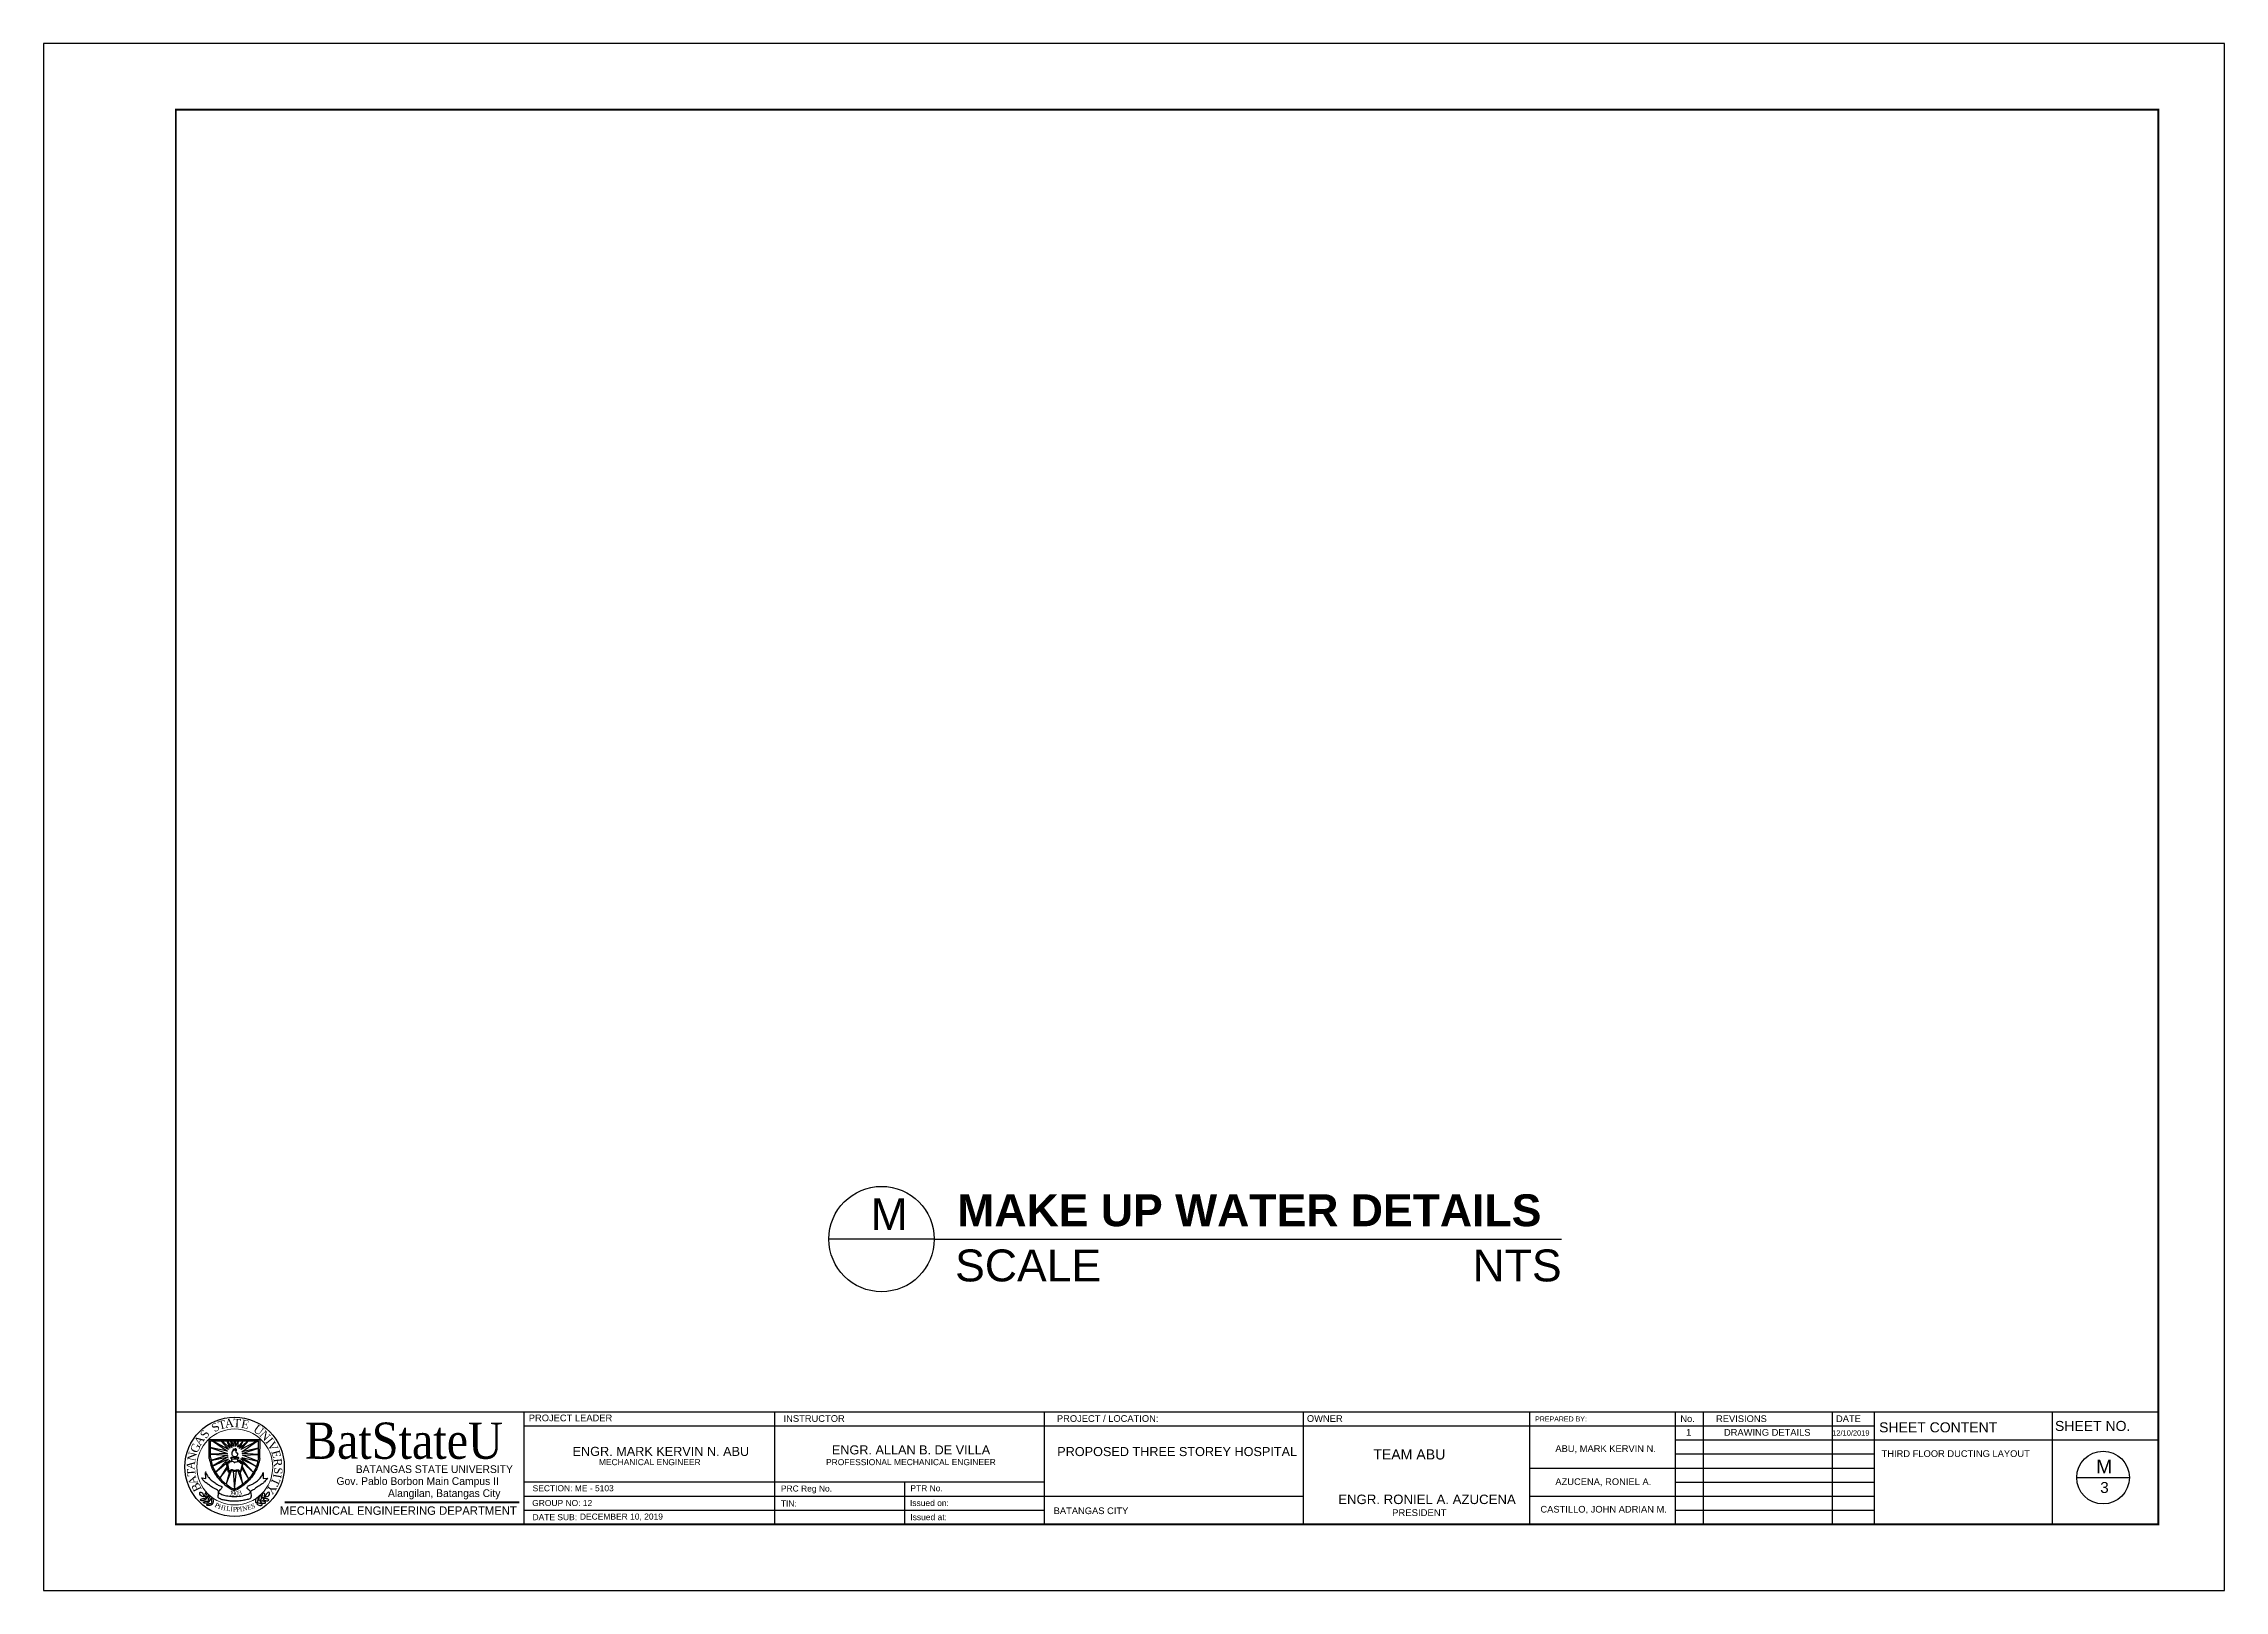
# Model space of a CAD drawing. Header units: millimetres. Extents: x 0 to 529, y -2 to 262.
# Drawn here: x 22.7 to 122, y 191.1 to 261.5 of the extents above; entities that cross this region are included whole.
import ezdxf
from ezdxf.enums import TextEntityAlignment as Align

# ---------------------------------------------------------------- set-up
doc = ezdxf.new("R2010")
doc.units = ezdxf.units.MM
doc.layers.add('.1', color=1, linetype='Continuous')
doc.layers.add('template', color=7, linetype='Continuous')
doc.styles.add('arial', font='arial.ttf')
doc.styles.add('CGOTHIC', font='GOTHIC.TTF')
doc.styles.add('GARAMOND', font='GARA.TTF')
doc.styles.get("Standard").update_dxf_attribs({"font": 'arial.ttf'})

msp = doc.modelspace()

# ---------------------------------------------------------------- texts
at = {"attachment_point": 1, "style": 'arial'}
for s, width, insert, char_height in [('M', 0.03855, (60.376, 208.939), 1.452), ('{\\fArial|b1|i0|c0|p34;MAKE UP WATER DETAILS}', 43.36072, (64.318, 209.114), 1.45195), ('\\pt30.49094;SCALE                              NTS', 49.36036, (64.219, 206.603), 1.45195)]:
    msp.add_mtext_dynamic_manual_height_columns(s, width=width, gutter_width=1, heights=[0], dxfattribs=dict(at, insert=insert, char_height=char_height))
at = {"layer": 'template', "width": 1}
for s, height, style, p in [('BatStateU', 1.6503, 'GARAMOND', (39.125, 197.078)), ('BATANGAS STATE UNIVERSITY', 0.35128, 'CGOTHIC', (40.511, 196.432)), ('Gov. Pablo Borbon Main Campus II', 0.35128, 'CGOTHIC', (39.752, 195.887)), ('Alangilan, Batangas City', 0.35128, 'CGOTHIC', (40.96, 195.338))]:
    msp.add_text(s, height=height, dxfattribs=dict(at, style=style)).set_placement(p, align=Align.CENTER)
at = {"layer": 'template', "style": 'arial'}
for s, height, p in [('PROJECT LEADER', 0.30409, (44.811, 198.786)), ('INSTRUCTOR', 0.304, (56.41, 198.759)), ('PROJECT / LOCATION:', 0.30402, (68.852, 198.759)), ('PROJECT / LOCATION:', 0.30402, (68.852, 198.759)), ('PROJECT / LOCATION:', 0.30402, (68.852, 198.759)), ('OWNER', 0.304, (80.233, 198.759)), ('PREPARED BY: ', 0.22802, (90.624, 198.776)), ('No.', 0.304, (97.233, 198.751)), ('REVISIONS', 0.304, (98.859, 198.751)), ('DATE', 0.304, (104.32, 198.751)), ('SHEET CONTENT', 0.45603, (106.283, 198.282)), ('SHEET NO.', 0.456, (114.289, 198.345)), ('ENGR. MARK KERVIN N. ABU', 0.41257, (46.805, 197.209)), ('ENGR. ALLAN B. DE VILLA', 0.41257, (58.609, 197.277)), ('PROPOSED THREE STOREY HOSPITAL', 0.41257, (68.867, 197.201)), ('ABU, MARK KERVIN N.', 0.30402, (91.544, 197.388)), ('1', 0.304, (97.496, 198.131)), ('DRAWING DETAILS', 0.30402, (99.219, 198.127)), ('12/10/2019', 0.2432, (104.146, 198.132)), ('MECHANICAL ENGINEER', 0.27505, (48.002, 196.788)), ('PROFESSIONAL MECHANICAL ENGINEER', 0.27505, (58.343, 196.788)), ('TEAM ABU', 0.4598, (83.253, 197.047)), ('THIRD FLOOR DUCTING LAYOUT', 0.30402, (106.394, 197.161)), ('M', 0.624, (116.166, 196.409)), ('SECTION: ME - 5103', 0.27505, (44.985, 195.601)), ('PRC Reg No.', 0.27505, (56.288, 195.587)), ('PTR No.', 0.275, (62.183, 195.601)), ('AZUCENA, RONIEL A.', 0.30402, (91.544, 195.883)), ('3', 0.499, (116.347, 195.522)), ('GROUP NO: 12', 0.27505, (44.967, 194.928)), ('DECEMBER 10, 2019', 0.27505, (47.139, 194.311)), ('TIN:', 0.275, (56.288, 194.905)), ('Issued on:', 0.275, (62.164, 194.928)), ('BATANGAS CITY', 0.30402, (68.705, 194.56)), ('ENGR. RONIEL A. AZUCENA', 0.43038, (81.658, 195.017)), ('PRESIDENT', 0.3099, (84.111, 194.472)), ('CASTILLO, JOHN ADRIAN M.', 0.30402, (90.864, 194.63)), ('DATE SUB:', 0.275, (44.982, 194.284)), ('Issued at:', 0.275, (62.18, 194.284))]:
    msp.add_text(s, height=height, dxfattribs=at).set_placement(p)
at = {"layer": 'template', "attachment_point": 1}
for s, insert, char_height, width, rotation in [('{\\fTimes New Roman|b0|i0|c0|p18;S}', (30.314, 198.592), 0.37713, 29.67394, 33.23179), ('{\\fTimes New Roman|b0|i0|c0|p18;T}', (30.63, 198.769), 0.37713, 29.67394, 14.44799), ('{\\fTimes New Roman|b0|i0|c0|p18;A}', (30.953, 198.865), 0.37713, 29.67394, 5.71852), ('{\\fTimes New Roman|b0|i0|c0|p18;T}', (31.369, 198.9), 0.37713, 0.3193, 356.81503), ('{\\fTimes New Roman|b0|i0|c0|p18;E}', (31.766, 198.871), 0.37713, 29.67394, 348.69045), ('{\\fTimes New Roman|b0|i0|c0|p18;U}', (32.458, 198.663), 0.37713, 29.67394, 323.50126), ('{\\fTimes New Roman|b0|i0|c0|p18;G}', (29.376, 197.463), 0.37713, 29.67394, 65.93474), ('{\\fTimes New Roman|b0|i0|c0|p18;A}', (29.54, 197.85), 0.37713, 29.67394, 56.11039), ('{\\fTimes New Roman|b0|i0|c0|p18;S}', (29.815, 198.177), 0.37713, 29.67394, 56.11039), ('{\\fTimes New Roman|b0|i0|c0|p18;N}', (32.794, 198.406), 0.37713, 29.67394, 314.13564), ('{\\fTimes New Roman|b0|i0|c0|p18;I}', (33.095, 198.092), 0.37713, 29.67394, 308.6454), ('{\\fTimes New Roman|b0|i0|c0|p18;V}', (33.226, 197.922), 0.37713, 29.67394, 298.20017), ('{\\fTimes New Roman|b0|i0|c0|p18;A}', (29.221, 196.591), 0.37713, 29.67394, 85.53705), ('{\\fTimes New Roman|b0|i0|c0|p18;T}', (29.272, 196.27), 0.37713, 29.67394, 94.26652), ('{\\fTimes New Roman|b0|i0|c0|p18;N}', (29.252, 197.025), 0.37713, 29.67394, 77.56161), ('{\\fTimes New Roman|b0|i0|c0|p18;E}', (33.451, 197.511), 0.37713, 29.67394, 285.47868), ('{\\fTimes New Roman|b0|i0|c0|p18;R}', (33.559, 197.119), 0.37713, 29.67394, 276.19955), ('{\\fTimes New Roman|b0|i0|c0|p18;S}', (33.606, 196.677), 0.37713, 29.67394, 266.05857), ('{\\fTimes New Roman|b0|i0|c0|p18;A}', (29.406, 195.837), 0.37713, 29.67394, 110.36673), ('{\\fTimes New Roman|b0|i0|c0|p18;B}', (29.588, 195.531), 0.37713, 29.67394, 115.18408), ('{\\fTimes New Roman|b0|i0|c0|p18;1}', (31.205, 195.636), 0.21119, 29.67394, 350.69674), ('{\\fTimes New Roman|b0|i0|c0|p18;9}', (31.286, 195.614), 0.21119, 29.67394, 359.89652), ('{\\fTimes New Roman|b0|i0|c0|p18;0}', (31.443, 195.61), 0.21119, 29.67394, 359.89652), ('{\\fTimes New Roman|b0|i0|c0|p18;3}', (31.557, 195.612), 0.21119, 29.67394, 14.57269), ('{\\fTimes New Roman|b0|i0|c0|p18;Y}', (33.367, 195.756), 0.37713, 29.67394, 237.49398), ('{\\fTimes New Roman|b0|i0|c0|p18;T}', (33.517, 196.107), 0.37713, 29.67394, 245.97799), ('{\\fTimes New Roman|b0|i0|c0|p18;I}', (33.564, 196.352), 0.37713, 29.67394, 259.8108), ('{\\fTimes New Roman|b0|i0|c0|p18;P}', (30.583, 195.092), 0.21119, 29.67394, 333.24497), ('{\\fTimes New Roman|b0|i0|c0|p18;P}', (30.589, 195.092), 0.21119, 29.67394, 333.24497), ('{\\fTimes New Roman|b0|i0|c0|p18;H}', (30.715, 195.017), 0.21119, 29.67394, 342.36893), ('{\\fTimes New Roman|b0|i0|c0|p18;I}', (30.93, 194.948), 0.21119, 29.67394, 350.74463), ('{\\fTimes New Roman|b0|i0|c0|p18;L}', (31.061, 194.928), 0.21119, 29.67394, 350.69674), ('{\\fTimes New Roman|b0|i0|c0|p18;I}', (31.237, 194.895), 0.21119, 29.67394, 357.83253), ('{\\fTimes New Roman|b0|i0|c0|p18;P}', (31.343, 194.885), 0.21119, 29.67394, 359.89652), ('{\\fTimes New Roman|b0|i0|c0|p18;P}', (31.476, 194.878), 0.21119, 29.67394, 7.51618), ('{\\fTimes New Roman|b0|i0|c0|p18;I}', (31.637, 194.886), 0.21119, 29.67394, 9.03911), ('{\\fTimes New Roman|b0|i0|c0|p18;N}', (31.746, 194.896), 0.21119, 29.67394, 12.92447), ('{\\fTimes New Roman|b0|i0|c0|p18;E}', (31.969, 194.952), 0.21119, 29.67394, 14.57269), ('{\\fTimes New Roman|b0|i0|c0|p18;S}', (32.148, 195.004), 0.21119, 29.67394, 14.57269)]:
    msp.add_mtext(s, dxfattribs=dict(at, insert=insert, char_height=char_height, width=width, rotation=rotation))
at = {"layer": 'template', "linetype": 'Continuous', "lineweight": 0, "insert": (33.48, 194.912), "char_height": 0.38403, "width": 12.18966, "attachment_point": 1}
msp.add_mtext('{\\fCentury Gothic|b0|i0|c0|p34;\\C7;MECHANICAL ENGINEERING DEPARTMENT}', dxfattribs=at)

# ---------------------------------------------------------------- linework, layer by layer
at = {"layer": '.1', "color": 0}
msp.add_line((122, 261.485), (22.724, 261.485), dxfattribs=at)
for q in [(58.473, 207.079), (91.83, 207.079)]:
    msp.add_line((63.269, 207.079), q)
msp.add_circle((60.871, 207.079), 2.398)
at = {"layer": 'template'}
for p, q in [((22.724, 261.485), (22.724, 191.089)), ((122, 191.089), (122, 261.485)), ((28.741, 199.218), (118.992, 199.218)), ((44.587, 199.219), (44.587, 194.098)), ((44.587, 199.218), (44.587, 194.098)), ((44.587, 198.578), (101.158, 198.578)), ((55.997, 199.219), (55.997, 194.098)), ((55.997, 199.218), (55.997, 194.098)), ((68.287, 194.098), (68.287, 199.218)), ((80.064, 199.218), (80.064, 194.098)), ((90.366, 199.218), (90.366, 194.098)), ((96.996, 199.218), (96.996, 194.098)), ((98.276, 199.218), (98.276, 194.098)), ((99.4, 198.578), (106.06, 198.578)), ((104.14, 199.218), (104.14, 194.098)), ((106.06, 199.218), (106.06, 194.098)), ((114.155, 199.218), (114.155, 194.098)), ((30.267, 197.962), (32.579, 197.957)), ((30.267, 197.095), (30.267, 197.962)), ((31.092, 197.426), (30.294, 197.599)), ((30.294, 197.599), (31.092, 197.323)), ((30.316, 197.899), (32.514, 197.899)), ((30.316, 197.13), (30.316, 197.899)), ((31.146, 197.502), (30.408, 197.899)), ((30.408, 197.899), (31.092, 197.426)), ((30.848, 197.899), (30.815, 197.865)), ((30.815, 197.865), (31.146, 197.502)), ((31.206, 197.556), (30.848, 197.899)), ((31.098, 197.899), (31.07, 197.899)), ((31.07, 197.899), (31.206, 197.556)), ((31.288, 197.594), (31.098, 197.899)), ((31.288, 197.899), (31.23, 197.881)), ((31.23, 197.881), (31.288, 197.594)), ((31.369, 197.637), (31.288, 197.899)), ((31.391, 197.899), (31.369, 197.637)), ((31.467, 197.899), (31.391, 197.899)), ((31.564, 197.899), (31.467, 197.643)), ((31.467, 197.643), (31.467, 197.899)), ((31.803, 197.899), (31.564, 197.605)), ((31.564, 197.605), (31.602, 197.899)), ((31.602, 197.899), (31.564, 197.899)), ((32.053, 197.899), (31.646, 197.551)), ((31.646, 197.551), (31.803, 197.899)), ((32.465, 197.899), (31.705, 197.496)), ((31.705, 197.496), (32.053, 197.899)), ((31.743, 197.393), (32.465, 197.899)), ((32.514, 197.561), (31.743, 197.393)), ((31.765, 197.312), (32.514, 197.561)), ((32.514, 197.123), (32.514, 197.899)), ((32.563, 197.095), (32.579, 197.957)), ((96.996, 197.938), (107.756, 197.938)), ((104.394, 197.938), (118.992, 197.938)), ((31.092, 197.323), (30.343, 197.29)), ((30.343, 197.29), (31.114, 197.236)), ((31.114, 197.236), (30.343, 197.002)), ((30.343, 197.002), (31.119, 197.171)), ((31.119, 197.171), (30.417, 196.74)), ((30.417, 196.74), (31.146, 197.073)), ((31.146, 197.073), (30.55, 196.464)), ((30.55, 196.464), (31.201, 197.008)), ((31.065, 196.705), (30.754, 196.189)), ((30.754, 196.189), (31.076, 196.623)), ((31.031, 196.866), (31.108, 196.511)), ((31.091, 196.859), (31.149, 196.528)), ((31.277, 197.081), (31.277, 196.98)), ((31.556, 197.069), (31.556, 196.968)), ((32.273, 196.452), (31.64, 197.025)), ((31.767, 196.83), (31.685, 196.523)), ((32.411, 196.734), (31.705, 197.073)), ((31.705, 197.073), (32.273, 196.452)), ((31.717, 196.505), (31.812, 196.869)), ((31.743, 197.138), (32.411, 196.734)), ((31.743, 197.138), (32.481, 196.97)), ((31.749, 196.656), (32.052, 196.162)), ((32.514, 197.279), (31.765, 197.312)), ((31.776, 197.236), (32.514, 197.279)), ((32.481, 196.97), (31.776, 197.236)), ((32.052, 196.162), (31.781, 196.726)), ((90.366, 196.658), (101.158, 196.658)), ((96.996, 197.298), (106.06, 197.298)), ((99.4, 196.658), (106.06, 196.658)), ((29.92, 196.217), (30.104, 196.178)), ((30.104, 196.178), (30.094, 196.454)), ((31.035, 195.926), (31.282, 196.542)), ((31.19, 196.488), (31.035, 195.926)), ((31.347, 196.526), (31.415, 195.688)), ((31.415, 195.688), (31.499, 196.531)), ((31.57, 196.526), (31.788, 195.92)), ((31.788, 195.92), (31.667, 196.493)), ((32.712, 196.456), (32.723, 196.186)), ((32.723, 196.186), (32.904, 196.192)), ((44.587, 196.028), (68.287, 196.028)), ((61.921, 196.028), (61.921, 194.098)), ((96.996, 196.018), (106.06, 196.018)), ((115.276, 196.222), (117.676, 196.222)), ((44.587, 195.384), (80.064, 195.384)), ((44.587, 194.741), (54.921, 194.741)), ((44.587, 194.741), (68.287, 194.741)), ((55.997, 194.741), (66.331, 194.741)), ((90.366, 195.378), (101.158, 195.378)), ((96.996, 194.738), (106.06, 194.738)), ((99.4, 195.378), (106.06, 195.378)), ((22.724, 191.089), (122, 191.089))]:
    msp.add_line(p, q, dxfattribs=at)
at = {"layer": 'template', "linetype": 'Continuous', "ltscale": 0.5}
msp.add_line((55.997, 199.218), (55.997, 194.098), dxfattribs=at)
at = {"layer": 'template', "linetype": 'Continuous', "lineweight": 50}
msp.add_line((33.705, 195.106), (44.366, 195.106), dxfattribs=at)
at = {"layer": 'template', "linetype": 'Continuous', "const_width": 0.0853}
msp.add_lwpolyline([(28.741, 194.098), (118.992, 194.098), (118.992, 258.477), (28.741, 258.477)], close=True, dxfattribs=at)
at = {"layer": 'template'}
for centre, radius in [((31.419, 196.712), 2.263), ((116.476, 196.222), 1.2)]:
    msp.add_circle(centre, radius, dxfattribs=at)
at = {"layer": 'template', "lineweight": 20}
for centre, radius in [((31.419, 196.712), 2.263), ((31.427, 196.706), 1.728)]:
    msp.add_circle(centre, radius, dxfattribs=at)
at = {"layer": 'template', "start_tangent": (-1, 0)}
msp.add_spline([(31.409, 197.17), (31.34, 197.208), (31.304, 197.264), (31.304, 197.326), (31.304, 197.375), (31.318, 197.4), (31.333, 197.448), (31.354, 197.443), (31.362, 197.491), (31.376, 197.527), (31.395, 197.501), (31.433, 197.467), (31.461, 197.467), (31.459, 197.505), (31.446, 197.54), (31.448, 197.552), (31.483, 197.522), (31.483, 197.495), (31.489, 197.468), (31.489, 197.439), (31.478, 197.395), (31.505, 197.354), (31.537, 197.355), (31.558, 197.302), (31.552, 197.259), (31.52, 197.2), (31.49, 197.175), (31.453, 197.168), (31.407, 197.168), (31.41, 197.168)], degree=3, dxfattribs=at)
at = {"layer": 'template'}
for points in [[(30.267, 197.095), (30.338, 196.795), (30.484, 196.459), (30.685, 196.177), (31.087, 195.813), (31.358, 195.656), (31.412, 195.64)], [(30.316, 197.13), (30.387, 196.829), (30.533, 196.493), (30.734, 196.211), (31.136, 195.848), (31.407, 195.691), (31.461, 195.674)], [(31.031, 196.866), (31.03, 196.905), (31.087, 196.913), (31.149, 196.937), (31.224, 196.975), (31.277, 196.98), (31.277, 197.004)], [(31.149, 196.528), (31.204, 196.528), (31.213, 196.552), (31.25, 196.572), (31.314, 196.586), (31.375, 196.557), (31.413, 196.552), (31.462, 196.554), (31.5, 196.572), (31.555, 196.578), (31.59, 196.575), (31.622, 196.552), (31.639, 196.537), (31.685, 196.523)], [(32.514, 197.13), (32.444, 196.829), (32.297, 196.493), (32.096, 196.211), (31.695, 195.848), (31.424, 195.691), (31.369, 195.674)], [(32.563, 197.095), (32.493, 196.795), (32.346, 196.459), (32.145, 196.177), (31.744, 195.813), (31.473, 195.656), (31.418, 195.64)], [(31.811, 196.864), (31.799, 196.908), (31.738, 196.893), (31.703, 196.911), (31.677, 196.943), (31.639, 196.966), (31.607, 196.989), (31.556, 196.989)], [(31.108, 196.511), (31.158, 196.475), (31.21, 196.488), (31.245, 196.525), (31.282, 196.542), (31.335, 196.542), (31.375, 196.533), (31.416, 196.513), (31.482, 196.528), (31.523, 196.539), (31.57, 196.526), (31.667, 196.493), (31.717, 196.505)], [(30.002, 195.348), (29.893, 195.387), (29.843, 195.465), (29.836, 195.541), (29.846, 195.554), (29.913, 195.548), (29.979, 195.487), (30.005, 195.429), (30.013, 195.374), (30.013, 195.346), (30.007, 195.346), (29.992, 195.361), (29.991, 195.361)], [(30.108, 195.237), (30.046, 195.19), (29.958, 195.171), (29.904, 195.173), (29.86, 195.2), (29.859, 195.218), (29.901, 195.244), (29.943, 195.26), (29.995, 195.268), (30.014, 195.274), (30.053, 195.264), (30.104, 195.236), (30.106, 195.229)], [(30.246, 195.118), (30.184, 195.071), (30.096, 195.053), (30.042, 195.055), (29.998, 195.081), (29.997, 195.099), (30.039, 195.126), (30.081, 195.142), (30.133, 195.149), (30.153, 195.155), (30.191, 195.145), (30.243, 195.117), (30.245, 195.11)], [(30.135, 195.273), (30.162, 195.345), (30.156, 195.435), (30.138, 195.486), (30.101, 195.521), (30.083, 195.517), (30.07, 195.469), (30.066, 195.424), (30.073, 195.373), (30.073, 195.352), (30.094, 195.318), (30.135, 195.276), (30.142, 195.276)], [(30.397, 195.011), (30.335, 194.964), (30.248, 194.946), (30.193, 194.948), (30.15, 194.974), (30.148, 194.992), (30.19, 195.018), (30.232, 195.034), (30.284, 195.042), (30.304, 195.048), (30.343, 195.038), (30.394, 195.01), (30.396, 195.003)], [(30.273, 195.154), (30.301, 195.227), (30.294, 195.316), (30.277, 195.368), (30.239, 195.402), (30.221, 195.399), (30.208, 195.35), (30.204, 195.306), (30.211, 195.254), (30.211, 195.233), (30.232, 195.199), (30.273, 195.158), (30.28, 195.158)], [(30.424, 195.047), (30.452, 195.119), (30.445, 195.209), (30.428, 195.26), (30.39, 195.295), (30.373, 195.291), (30.359, 195.243), (30.355, 195.199), (30.362, 195.147), (30.362, 195.126), (30.383, 195.092), (30.424, 195.051), (30.431, 195.051)], [(32.402, 195.064), (32.378, 195.137), (32.388, 195.226), (32.408, 195.277), (32.447, 195.31), (32.464, 195.306), (32.476, 195.257), (32.477, 195.212), (32.468, 195.161), (32.467, 195.14), (32.445, 195.107), (32.402, 195.067), (32.395, 195.067)], [(32.428, 195.026), (32.487, 194.977), (32.574, 194.955), (32.629, 194.955), (32.674, 194.979), (32.676, 194.997), (32.635, 195.025), (32.593, 195.043), (32.542, 195.053), (32.523, 195.06), (32.483, 195.051), (32.431, 195.025), (32.429, 195.019)], [(32.558, 195.165), (32.533, 195.238), (32.544, 195.327), (32.563, 195.378), (32.602, 195.411), (32.62, 195.406), (32.631, 195.358), (32.633, 195.313), (32.624, 195.262), (32.623, 195.241), (32.601, 195.207), (32.558, 195.168), (32.551, 195.168)], [(32.583, 195.127), (32.643, 195.078), (32.73, 195.056), (32.784, 195.055), (32.829, 195.08), (32.831, 195.098), (32.79, 195.126), (32.749, 195.144), (32.698, 195.154), (32.678, 195.16), (32.639, 195.152), (32.587, 195.126), (32.584, 195.119)], [(32.701, 195.277), (32.676, 195.351), (32.687, 195.44), (32.706, 195.491), (32.745, 195.523), (32.763, 195.519), (32.774, 195.47), (32.776, 195.426), (32.767, 195.374), (32.766, 195.354), (32.744, 195.32), (32.701, 195.281), (32.694, 195.281)], [(32.726, 195.24), (32.786, 195.19), (32.873, 195.168), (32.927, 195.168), (32.972, 195.193), (32.974, 195.21), (32.933, 195.239), (32.892, 195.256), (32.841, 195.266), (32.821, 195.273), (32.782, 195.265), (32.73, 195.239), (32.727, 195.232)], [(32.837, 195.346), (32.947, 195.381), (33.001, 195.457), (33.011, 195.533), (33.001, 195.546), (32.934, 195.542), (32.865, 195.485), (32.837, 195.428), (32.826, 195.373), (32.825, 195.345), (32.832, 195.345), (32.847, 195.359), (32.849, 195.359)]]:
    msp.add_spline(points, degree=3, dxfattribs=at)
for points, end_tangent in [([(31.091, 196.859), (31.166, 196.899), (31.219, 196.946), (31.271, 196.96), (31.323, 196.966), (31.375, 196.946), (31.395, 196.92), (31.416, 196.905), (31.445, 196.931), (31.511, 196.946), (31.575, 196.957), (31.645, 196.925), (31.691, 196.879), (31.749, 196.859), (31.767, 196.867), (31.767, 196.83)], (0, -1)), ([(31.263, 197.151), (31.351, 197.146), (31.442, 197.142), (31.504, 197.143), (31.558, 197.149), (31.588, 197.147), (31.589, 197.118), (31.589, 197.094), (31.578, 197.073), (31.553, 197.069), (31.502, 197.064), (31.415, 197.064), (31.31, 197.062), (31.284, 197.077), (31.254, 197.097), (31.262, 197.152), (31.262, 197.158)], (-1, 0))]:
    msp.add_spline(points, degree=3, dxfattribs=dict(at, end_tangent=end_tangent))
for points, knots in [([(32.904, 196.192), (32.908, 196.192), (32.932, 196.187), (32.795, 196.058), (32.71, 195.947), (32.538, 195.852), (32.379, 195.745), (32.263, 195.651), (32.137, 195.61), (32.163, 195.48), (32.194, 195.376), (32.12, 195.249), (31.969, 195.22), (31.771, 195.169), (31.528, 195.15), (31.29, 195.144), (31.079, 195.177), (30.893, 195.196), (30.758, 195.245), (30.685, 195.3), (30.659, 195.349), (30.681, 195.438), (30.699, 195.525), (30.669, 195.677), (30.454, 195.721), (30.29, 195.86), (30.137, 195.978), (30.007, 196.067), (29.962, 196.155), (29.891, 196.222), (29.919, 196.218), (29.948, 196.211)], [1.525096, 1.525096, 1.525096, 1.525096, 1.532073, 1.584612, 1.633558, 1.698069, 1.768711, 1.823631, 1.856154, 1.874433, 1.942755, 1.959564, 2.013837, 2.081716, 2.168665, 2.253261, 2.318126, 2.380396, 2.439479, 2.4572, 2.470092, 2.492272, 2.543518, 2.560297, 2.639259, 2.721631, 2.780104, 2.832648, 2.871086, 2.885372, 2.911145, 2.911145, 2.911145, 2.911145]), ([(30.11, 196.483), (30.059, 196.483), (30.182, 196.32), (30.24, 196.207), (30.396, 196.068), (30.571, 195.966), (30.684, 195.851), (30.868, 195.821), (30.824, 195.728), (30.777, 195.679), (30.713, 195.64), (30.664, 195.542), (30.819, 195.454), (30.995, 195.403), (31.214, 195.365), (31.393, 195.368), (31.604, 195.364), (31.839, 195.392), (32.033, 195.472), (32.14, 195.535), (32.14, 195.603), (32.083, 195.644), (32.046, 195.695), (31.98, 195.73), (32, 195.798), (32.061, 195.871), (32.199, 195.893), (32.342, 195.995), (32.478, 196.088), (32.581, 196.191), (32.644, 196.285), (32.699, 196.355), (32.712, 196.444), (32.712, 196.456)], [0, 0, 0, 0, 0.050157, 0.09733, 0.169415, 0.238469, 0.297382, 0.34519, 0.361609, 0.384753, 0.415402, 0.43521, 0.480082, 0.549086, 0.637593, 0.692397, 0.728181, 0.847546, 0.920378, 0.94488, 0.959291, 0.979722, 1.010309, 1.023969, 1.046254, 1.066064, 1.119081, 1.173808, 1.241086, 1.282544, 1.318293, 1.350594, 1.379885, 1.379885, 1.379885, 1.379885]), ([(30.094, 196.477), (30.098, 196.482), (30.107, 196.486), (30.119, 196.486), (30.121, 196.486)], [3.04846765, 3.04846765, 3.04846765, 3.04846765, 3.05886904, 3.06079098, 3.06079098, 3.06079098, 3.06079098]), ([(31.388, 196.02), (31.4, 196.018), (31.421, 196.015), (31.437, 196.016), (31.448, 196.02)], [0, 0, 0, 0, 0.01145534, 0.02007474, 0.02007474, 0.02007474, 0.02007474]), ([(31.388, 196), (31.4, 195.998), (31.421, 195.994), (31.437, 195.996), (31.448, 195.999)], [0, 0, 0, 0, 0.01145534, 0.02007474, 0.02007474, 0.02007474, 0.02007474]), ([(31.394, 195.951), (31.404, 195.952), (31.421, 195.955), (31.434, 195.954), (31.442, 195.952)], [0.00178548, 0.00178548, 0.00178548, 0.00178548, 0.01145534, 0.01823656, 0.01823656, 0.01823656, 0.01823656]), ([(31.396, 195.93), (31.405, 195.932), (31.421, 195.934), (31.433, 195.933), (31.44, 195.932)], [0.00231179, 0.00231179, 0.00231179, 0.00231179, 0.01145534, 0.0176246, 0.0176246, 0.0176246, 0.0176246])]:
    msp.add_open_spline(points, degree=3, knots=knots, dxfattribs=at)

msp.set_redraw_order([(e.dxf.handle, doc.entitydb.next_handle()) for e in msp.query("TEXT MTEXT ATTDEF DIMENSION ARC_DIMENSION")])  # texts and dimensions are drawn at this point

doc.saveas('drawing.dxf')
